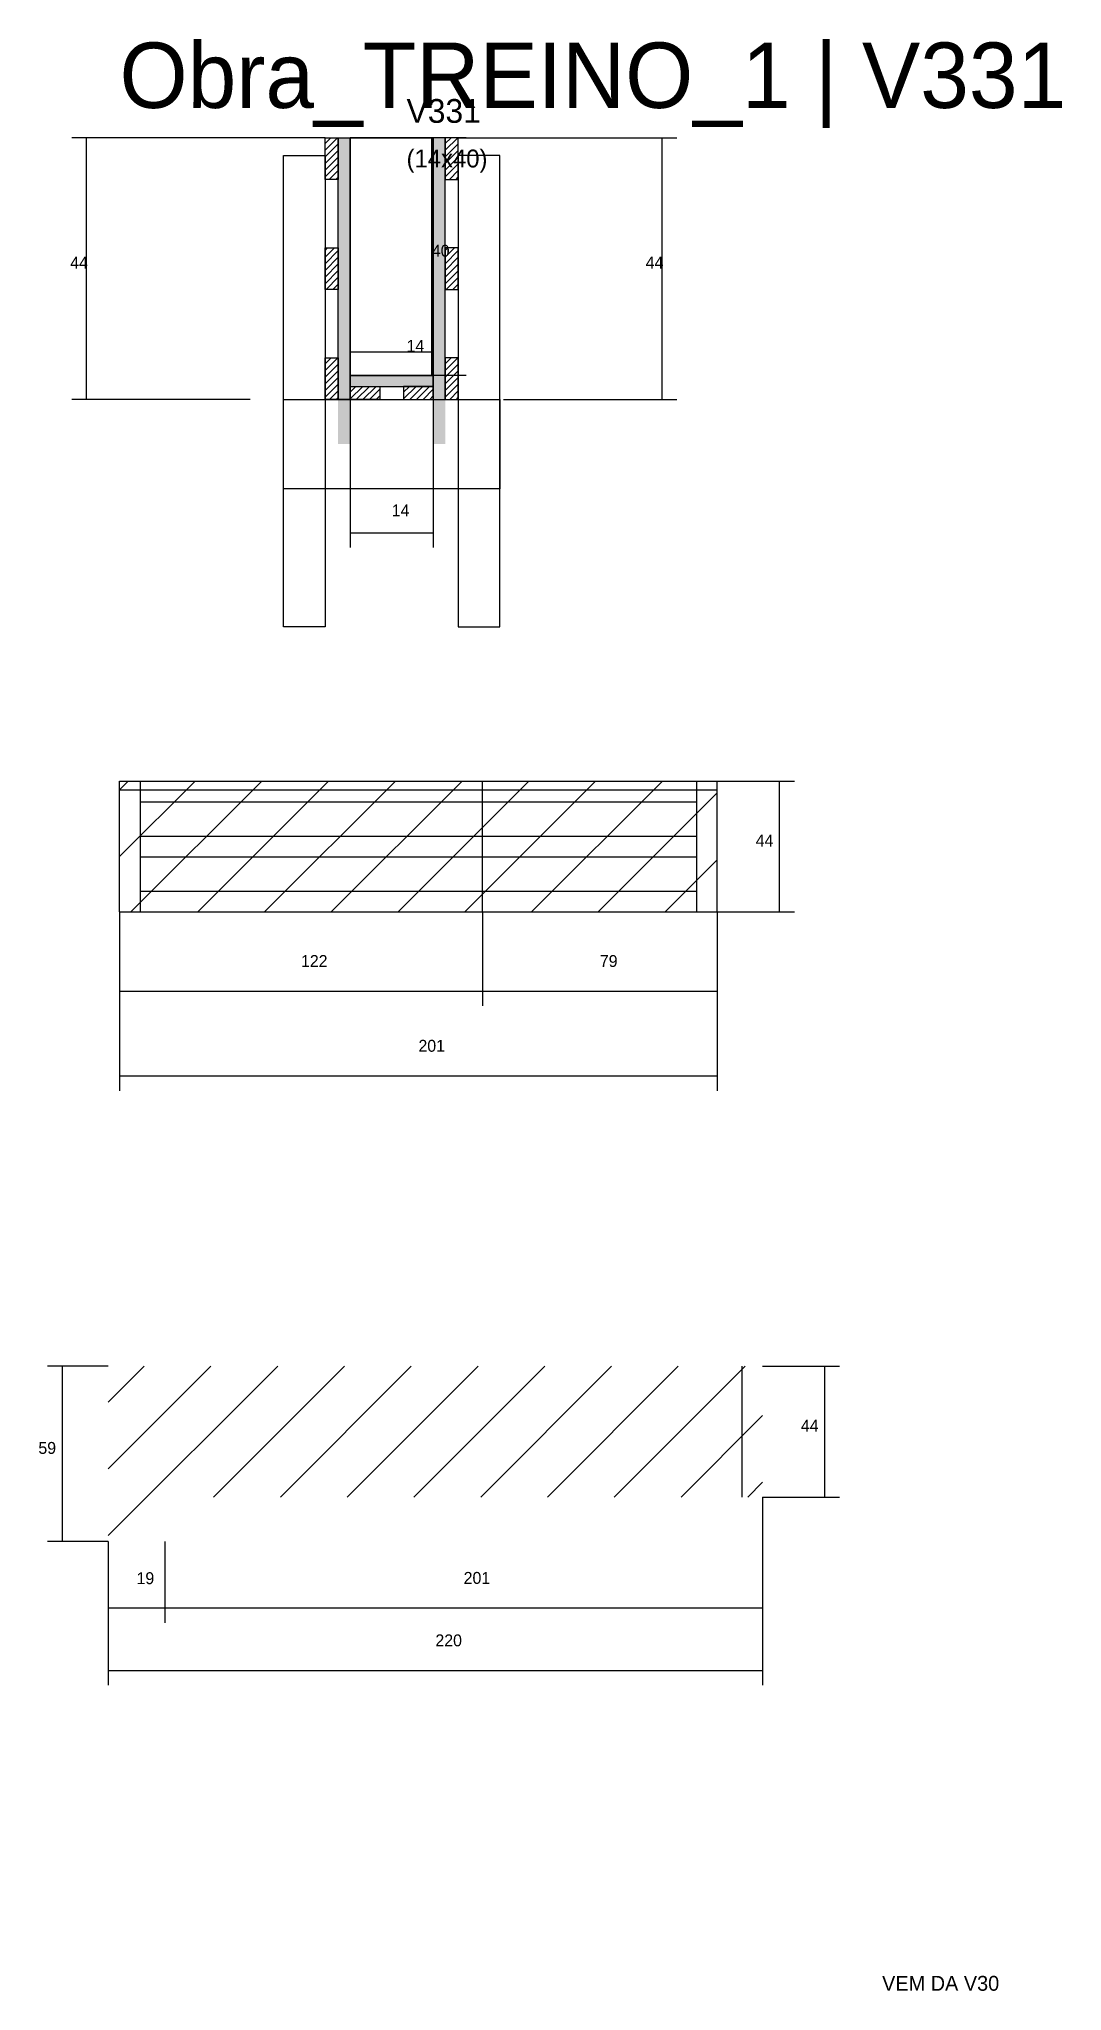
# Model space of a CAD drawing. Header units: metres. Extents: x -132 to 34800, y -36000 to 1848.
# Drawn here: x 23253 to 23597, y -2493 to -1837 of the extents above; entities that cross this region are included whole.
import ezdxf

# ---------------------------------------------------------------- set-up
doc = ezdxf.new("R2010")
doc.units = ezdxf.units.M
for name, color, linetype in [('CONCRETO', 251, 'Continuous'), ('COTA', 4, 'Continuous'), ('Cota Seção (2x)', 4, 'Continuous'), ('Hachura', 253, 'Continuous'), ('LABEL_ID', 3, 'Continuous'), ('Madeira', 126, 'Continuous'), ('Painéis', 200, 'Continuous'), ('REAPROVEITAMENTO', 251, 'Continuous'), ('SARR_2.2x7', 40, 'Continuous'), ('SARR_3.5x7', 81, 'Continuous'), ('Texto Seção', 7, 'Continuous')]:
    doc.layers.add(name, color=color, linetype=linetype)

msp = doc.modelspace()

# ---------------------------------------------------------------- texts
at = {"layer": 'COTA'}
for s, p in [('44', (23263.4, -1914)), ('44', (23456.9, -1914)), ('14', (23371.5, -1997.3)), ('44', (23493.9, -2108.3)), ('122', (23341, -2148.8)), ('79', (23441.5, -2148.8)), ('201', (23380.5, -2177.3)), ('220', (23386.2, -2377.2))]:
    msp.add_text(s, height=4, dxfattribs=at).set_placement(p)
at = {"layer": 'Cota Seção (2x)'}
for s, p in [('40', (23385, -1910)), ('14', (23376.5, -1942)), ('44', (23509.1, -2305)), ('59', (23252.7, -2312.5)), ('19', (23285.7, -2356.3)), ('201', (23395.7, -2356.2))]:
    msp.add_text(s, height=4, dxfattribs=at).set_placement(p)
at = {"layer": 'LABEL_ID'}
msp.add_text('Obra_TREINO_1 | V331', height=22, dxfattribs=at).set_placement((23280, -1860))
at = {"layer": 'Texto Seção'}
for s, height, p in [('V331', 8, (23376.5, -1865)), ('(14x40)', 6, (23376.5, -1880)), ('VEM DA V30', 5, (23536.4, -2493))]:
    msp.add_text(s, height=height, dxfattribs=at).set_placement(p)

# ---------------------------------------------------------------- hatches: boundary and pattern name
at = {"layer": 'Hachura'}
h = msp.add_hatch(dxfattribs=at)
h.set_pattern_fill('ANSI31', scale=0.5)
h.paths.add_polyline_path([(23353.5, -1884), (23349.1, -1884), (23349.1, -1884), (23349.1, -1870), (23349.1, -1870), (23353.5, -1870), (23353.5, -1870), (23353.5, -1884)])
h = msp.add_hatch(color=8, dxfattribs=at)
h.dxf.hatch_style = 1
h.paths.add_polyline_path([(23357.5, -1870), (23353.5, -1870), (23353.5, -1870), (23353.5, -1973), (23353.5, -1973), (23357.5, -1973), (23357.5, -1973), (23357.5, -1870)])
h = msp.add_hatch(color=8, dxfattribs=at)
h.dxf.hatch_style = 1
h.paths.add_polyline_path([(23389.5, -1870), (23385.5, -1870), (23385.5, -1870), (23385.5, -1973), (23385.5, -1973), (23389.5, -1973), (23389.5, -1973), (23389.5, -1870)])
h = msp.add_hatch(dxfattribs=at)
h.set_pattern_fill('ANSI31', scale=0.5)
h.paths.add_polyline_path([(23389.5, -1884), (23393.9, -1884), (23393.9, -1884), (23393.9, -1870), (23393.9, -1870), (23389.5, -1870), (23389.5, -1870), (23389.5, -1884)])
h = msp.add_hatch(dxfattribs=at)
h.set_pattern_fill('ANSI31', scale=0.5)
h.paths.add_polyline_path([(23353.5, -1921), (23349.1, -1921), (23349.1, -1921), (23349.1, -1907), (23349.1, -1907), (23353.5, -1907), (23353.5, -1907), (23353.5, -1921)])
h = msp.add_hatch(dxfattribs=at)
h.set_pattern_fill('ANSI31', scale=0.5)
h.paths.add_polyline_path([(23389.5, -1921), (23393.9, -1921), (23393.9, -1921), (23393.9, -1907), (23393.9, -1907), (23389.5, -1907), (23389.5, -1907), (23389.5, -1921)])
h = msp.add_hatch(dxfattribs=at)
h.set_pattern_fill('ANSI31', scale=0.5)
h.paths.add_polyline_path([(23353.5, -1958), (23349.1, -1958), (23349.1, -1958), (23349.1, -1944), (23349.1, -1944), (23353.5, -1944), (23353.5, -1944), (23353.5, -1958)])
h = msp.add_hatch(dxfattribs=at)
h.set_pattern_fill('ANSI31', scale=0.5)
h.paths.add_polyline_path([(23389.5, -1958), (23393.9, -1958), (23393.9, -1958), (23393.9, -1944), (23393.9, -1944), (23389.5, -1944), (23389.5, -1944), (23389.5, -1958)])
h = msp.add_hatch(color=8, dxfattribs=at)
h.dxf.hatch_style = 1
h.paths.add_polyline_path([(23385.5, -1953.6), (23385.5, -1950), (23385.5, -1950), (23357.5, -1950), (23357.5, -1950), (23357.5, -1953.6), (23357.5, -1953.6), (23385.5, -1953.6)])
h = msp.add_hatch(dxfattribs=at)
h.set_pattern_fill('ANSI31', scale=0.5)
h.paths.add_polyline_path([(23357.5, -1958), (23357.5, -1953.6), (23357.5, -1953.6), (23367.5, -1953.6), (23367.5, -1953.6), (23367.5, -1958), (23367.5, -1958), (23357.5, -1958)])
h = msp.add_hatch(dxfattribs=at)
h.set_pattern_fill('ANSI31', scale=0.5)
h.paths.add_polyline_path([(23385.5, -1958), (23385.5, -1953.6), (23385.5, -1953.6), (23375.5, -1953.6), (23375.5, -1953.6), (23375.5, -1958), (23375.5, -1958), (23385.5, -1958)])
at = {"layer": 'REAPROVEITAMENTO'}
h = msp.add_hatch(dxfattribs=at)
h.set_pattern_fill('ANSI31', scale=5)
h.paths.add_polyline_path([(23481, -2130.3), (23481, -2086.3), (23481, -2086.3), (23280, -2086.3), (23280, -2086.3), (23280, -2130.3), (23280, -2130.3), (23481, -2130.3)])
h = msp.add_hatch(dxfattribs=at)
h.set_pattern_fill('ANSI31', scale=5)
h.paths.add_polyline_path([(23295.2, -2342), (23295.2, -2327), (23295.2, -2327), (23496.2, -2327), (23496.2, -2327), (23496.2, -2283), (23496.2, -2283), (23276.2, -2283), (23276.2, -2283), (23276.2, -2342), (23276.2, -2342), (23295.2, -2342)])

# ---------------------------------------------------------------- linework, layer by layer
at = {"layer": 'CONCRETO'}
for points in [[(23357.5, -1870), (23357.5, -1870), (23385.5, -1870), (23385.5, -1898), (23385.5, -1898), (23385.5, -1950), (23357.5, -1950), (23357.5, -1870)], [(23357.5, -1950), (23385.5, -1950), (23385.5, -1870), (23357.5, -1870)]]:
    msp.add_lwpolyline(points, close=True, dxfattribs=at)
at = {"layer": 'COTA'}
for p, q in [((23349.1, -1870), (23263.9, -1870)), ((23268.9, -1958), (23268.9, -1870)), ((23393.5, -1870), (23467.4, -1870)), ((23462.4, -1958), (23462.4, -1870)), ((23323.9, -1958), (23263.9, -1958)), ((23357.5, -1958), (23357.5, -2007.8)), ((23385.5, -1958), (23385.5, -2007.8)), ((23409.1, -1958), (23467.4, -1958)), ((23357.5, -2002.8), (23385.5, -2002.8)), ((23481, -2086.3), (23506.9, -2086.3)), ((23501.9, -2130.3), (23501.9, -2086.3)), ((23280, -2130.3), (23280, -2161.9)), ((23280, -2130.3), (23280, -2190.4)), ((23402, -2130.3), (23402, -2161.9)), ((23402, -2130.3), (23402, -2161.9)), ((23481, -2130.3), (23481, -2161.9)), ((23481, -2130.3), (23481, -2190.4)), ((23481, -2130.3), (23506.9, -2130.3)), ((23280, -2156.9), (23402, -2156.9)), ((23402, -2156.9), (23481, -2156.9)), ((23280, -2185.4), (23481, -2185.4)), ((23496.2, -2327), (23496.2, -2390.3)), ((23276.2, -2342), (23276.2, -2390.3)), ((23276.2, -2385.3), (23496.2, -2385.3))]:
    msp.add_line(p, q, dxfattribs=at)
at = {"layer": 'Cota Seção (2x)'}
for p, q in [((23396.5, -1870), (23380, -1870)), ((23385, -1950), (23385, -1870)), ((23357.5, -1958), (23357.5, -1937)), ((23357.5, -1942), (23385.5, -1942)), ((23385.5, -1958), (23385.5, -1937)), ((23396.5, -1950), (23380, -1950)), ((23276.2, -2283), (23255.8, -2283)), ((23260.8, -2342), (23260.8, -2283)), ((23496.2, -2283), (23522.1, -2283)), ((23517.1, -2327), (23517.1, -2283)), ((23496.2, -2327), (23522.1, -2327)), ((23496.2, -2327), (23496.2, -2369.3)), ((23276.2, -2342), (23255.8, -2342)), ((23276.2, -2342), (23276.2, -2369.3)), ((23295.2, -2342), (23295.2, -2369.3)), ((23295.2, -2342), (23295.2, -2369.3)), ((23276.2, -2364.3), (23295.2, -2364.3)), ((23295.2, -2364.3), (23496.2, -2364.3))]:
    msp.add_line(p, q, dxfattribs=at)
at = {"layer": 'Madeira'}
for points in [[(23353.5, -1884), (23349.1, -1884), (23349.1, -1870), (23353.5, -1870)], [(23389.5, -1884), (23393.9, -1884), (23393.9, -1870), (23389.5, -1870)], [(23353.5, -1921), (23349.1, -1921), (23349.1, -1907), (23353.5, -1907)], [(23389.5, -1921), (23393.9, -1921), (23393.9, -1907), (23389.5, -1907)], [(23353.5, -1958), (23349.1, -1958), (23349.1, -1944), (23353.5, -1944)], [(23389.5, -1958), (23393.9, -1958), (23393.9, -1944), (23389.5, -1944)], [(23357.5, -1958), (23357.5, -1953.6), (23367.5, -1953.6), (23367.5, -1958)], [(23385.5, -1958), (23385.5, -1953.6), (23375.5, -1953.6), (23375.5, -1958)]]:
    msp.add_lwpolyline(points, close=True, dxfattribs=at)
at = {"layer": 'Painéis'}
for p, q in [((23357.5, -1958), (23357.5, -1870)), ((23385.5, -1958), (23385.5, -1870)), ((23357.5, -1950), (23385.5, -1950)), ((23357.5, -1953.6), (23357.5, -1950)), ((23385.5, -1953.6), (23385.5, -1950)), ((23280, -2086.3), (23481, -2086.3)), ((23280, -2130.3), (23280, -2086.3)), ((23402, -2130.3), (23402, -2086.3)), ((23481, -2130.3), (23481, -2086.3)), ((23280, -2089.3), (23402, -2089.3)), ((23280, -2130.3), (23280, -2089.3)), ((23402, -2130.3), (23402, -2089.3)), ((23402, -2089.3), (23481, -2089.3)), ((23402, -2130.3), (23402, -2089.3)), ((23481, -2130.3), (23481, -2089.3)), ((23280, -2130.3), (23481, -2130.3)), ((23280, -2130.3), (23402, -2130.3)), ((23402, -2130.3), (23481, -2130.3))]:
    msp.add_line(p, q, dxfattribs=at)
for points in [[(23353.5, -1870), (23357.5, -1870), (23357.5, -1958), (23353.5, -1958)], [(23389.5, -1870), (23385.5, -1870), (23385.5, -1958), (23389.5, -1958)], [(23385.5, -1953.6), (23385.5, -1950), (23357.5, -1950), (23357.5, -1953.6)]]:
    msp.add_lwpolyline(points, close=True, dxfattribs=at)
at = {"layer": 'SARR_2.2x7'}
for p, q in [((23287, -2130.3), (23287, -2086.3)), ((23474.1, -2130.3), (23474.1, -2086.3)), ((23287, -2093.3), (23402, -2093.3)), ((23402, -2093.3), (23474.1, -2093.3)), ((23287, -2104.8), (23402, -2104.8)), ((23402, -2104.8), (23474.1, -2104.8)), ((23287, -2111.8), (23402, -2111.8)), ((23402, -2111.8), (23474.1, -2111.8)), ((23287, -2123.3), (23402, -2123.3)), ((23402, -2123.3), (23474.1, -2123.3)), ((23489.3, -2327), (23489.3, -2283))]:
    msp.add_line(p, q, dxfattribs=at)
at = {"layer": 'SARR_3.5x7'}
for points in [[(23335.1, -1876), (23349.1, -1876), (23349.1, -2034.5), (23335.1, -2034.5)], [(23407.9, -1876), (23393.9, -1876), (23393.9, -2034.5), (23407.9, -2034.5)], [(23335.1, -1958), (23407.9, -1958), (23407.9, -1988.1), (23335.1, -1988.1)]]:
    msp.add_lwpolyline(points, close=True, dxfattribs=at)

msp.set_redraw_order([(e.dxf.handle, doc.entitydb.next_handle()) for e in msp.query("TEXT MTEXT ATTDEF DIMENSION ARC_DIMENSION")])  # texts and dimensions are drawn at this point

doc.saveas('drawing.dxf')
